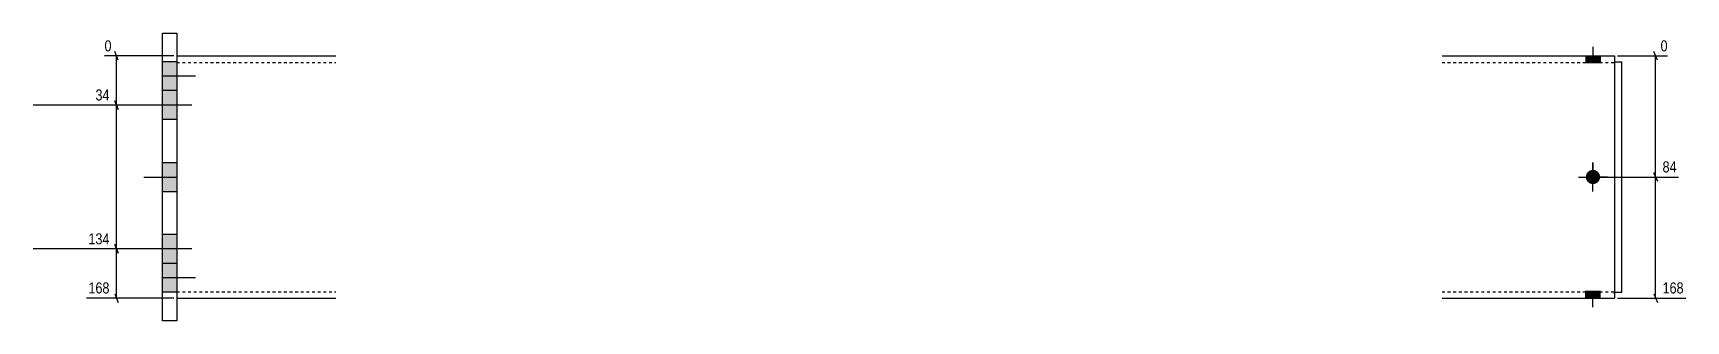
# Model space of a CAD drawing. Header units: millimetres. Extents: x -29 to 19532, y 3 to 527.
# Drawn here: x 6460 to 7610, y 5 to 205 of the extents above; entities that cross this region are included whole.
import ezdxf

# ---------------------------------------------------------------- set-up
doc = ezdxf.new("R2010")
doc.units = ezdxf.units.MM
doc.linetypes.add('DXK_LINE_DOT2', pattern=[3.9198, 1.9599, -1.9599])
doc.layers.add('MÅLSÆTNING', color=7, linetype='Continuous')
doc.layers.add('STÅL', color=7, linetype='Continuous')
doc.styles.add('Arial Narrow', font='ARIALN.TTF', dxfattribs={"height": 0.2})

msp = doc.modelspace()

# ---------------------------------------------------------------- hatches: boundary and pattern name
at = {"layer": 'STÅL', "linetype": 'Continuous'}
for points in [[(6550.1, 184.8), (6550.1, 164.8), (6560.1, 164.8), (6560.1, 184.8)], [(7550.1, 188.9), (7540.1, 188.9), (7540.1, 183.8), (7550.1, 183.8)], [(6550.1, 164.8), (6550.1, 144.8), (6560.1, 144.8), (6560.1, 164.8)], [(6550.1, 164.8), (6550.1, 144.8), (6560.1, 144.8), (6560.1, 164.8)], [(6550.1, 114.8), (6550.1, 94.8), (6560.1, 94.8), (6560.1, 114.8)], [(6550.1, 114.8), (6550.1, 94.8), (6560.1, 94.8), (6560.1, 114.8)], [(7545.1, 109.8, -1), (7545.1, 99.8, -1)], [(6550.1, 64.8), (6550.1, 44.8), (6560.1, 44.8), (6560.1, 64.8)], [(6550.1, 64.8), (6550.1, 44.8), (6560.1, 44.8), (6560.1, 64.8)], [(6550.1, 44.8), (6550.1, 24.8), (6560.1, 24.8), (6560.1, 44.8)], [(7550.1, 25.8), (7540.1, 25.8), (7540.1, 20.6), (7550.1, 20.6)]]:
    msp.add_hatch(color=96, dxfattribs=at).paths.add_polyline_path(points)

# ---------------------------------------------------------------- linework, layer by layer
at = {"layer": 'MÅLSÆTNING', "color": 7, "linetype": 'Continuous'}
for p, q in [((6558.1, 188.9), (6509.8, 188.9)), ((6519.3, 185.9), (6516.9, 192)), ((6518.1, 154.8), (6518.1, 188.9)), ((7562.1, 188.9), (7597, 188.9)), ((7589.9, 185.9), (7587.5, 192)), ((7588.7, 104.8), (7588.7, 188.9)), ((6548.1, 154.8), (6502, 154.8)), ((6548.1, 154.8), (6502, 154.8)), ((6516.9, 157.8), (6519.3, 151.8)), ((6519.3, 151.8), (6516.9, 157.8)), ((6518.1, 54.8), (6518.1, 154.8)), ((7547.1, 104.8), (7604.7, 104.8)), ((7547.1, 104.8), (7604.7, 104.8)), ((7587.5, 107.8), (7589.9, 101.8)), ((7589.9, 101.8), (7587.5, 107.8)), ((7588.7, 20.6), (7588.7, 104.8)), ((6516.9, 57.8), (6519.3, 51.8)), ((6519.3, 51.8), (6516.9, 57.8)), ((6548.1, 54.8), (6497.2, 54.8)), ((6548.1, 54.8), (6497.2, 54.8)), ((6518.1, 20.6), (6518.1, 54.8)), ((6516.9, 23.7), (6519.3, 17.6)), ((7587.5, 23.7), (7589.9, 17.6)), ((6558.1, 20.6), (6497.2, 20.6)), ((7562.1, 20.6), (7609.6, 20.6))]:
    msp.add_line(p, q, dxfattribs=at)
at = {"layer": 'STÅL', "color": 2, "linetype": 'Continuous'}
for p, q in [((6550.1, 204.8), (6560.1, 204.8)), ((6550.1, 4.8), (6550.1, 204.8)), ((6560.1, 204.8), (6560.1, 66.5)), ((6560.1, 188.9), (6670.6, 188.9)), ((7440.1, 188.9), (7560.1, 188.9)), ((7560.1, 188.9), (7560.1, 126.6)), ((7560.1, 184.8), (7565.1, 184.8)), ((7565.1, 24.8), (7565.1, 184.8)), ((7560.1, 126.6), (7560.1, 20.6)), ((6560.1, 66.5), (6560.1, 4.8)), ((7560.1, 24.8), (7565.1, 24.8)), ((6560.1, 20.6), (6670.6, 20.6)), ((7440.1, 20.6), (7560.1, 20.6)), ((6560.1, 4.8), (6550.1, 4.8))]:
    msp.add_line(p, q, dxfattribs=at)
at = {"layer": 'STÅL', "color": 96, "linetype": 'Continuous'}
for p, q in [((6560.1, 184.8), (6550.1, 184.8)), ((7540.1, 188.9), (7540.1, 183.8)), ((7545.1, 195.3), (7545.1, 183.8)), ((7550.1, 188.9), (7550.1, 183.8)), ((6573.1, 174.8), (6550.1, 174.8)), ((6560.1, 164.8), (6550.1, 164.8)), ((6560.1, 164.8), (6550.1, 164.8)), ((6560.1, 164.8), (6550.1, 164.8)), ((6570.6, 154.8), (6460.1, 154.8)), ((6570.6, 154.8), (6460.1, 154.8)), ((6560.1, 144.8), (6550.1, 144.8)), ((6560.1, 144.8), (6550.1, 144.8)), ((6537.1, 104.8), (6560.1, 104.8)), ((6537.1, 104.8), (6560.1, 104.8)), ((6550.1, 114.8), (6560.1, 114.8)), ((6550.1, 114.8), (6560.1, 114.8)), ((7535.1, 104.8), (7541.7, 104.8)), ((7535.1, 104.8), (7555.1, 104.8)), ((7545.1, 114.8), (7545.1, 108.1)), ((7545.1, 94.8), (7545.1, 114.8)), ((7555.1, 104.8), (7548.4, 104.8)), ((6550.1, 94.8), (6560.1, 94.8)), ((6550.1, 94.8), (6560.1, 94.8)), ((7545.1, 94.8), (7545.1, 101.5)), ((6560.1, 64.8), (6550.1, 64.8)), ((6560.1, 64.8), (6550.1, 64.8)), ((6570.6, 54.8), (6460.1, 54.8)), ((6570.6, 54.8), (6460.1, 54.8)), ((6560.1, 44.8), (6550.1, 44.8)), ((6560.1, 44.8), (6550.1, 44.8)), ((6560.1, 44.8), (6550.1, 44.8)), ((6573.1, 34.8), (6550.1, 34.8)), ((6560.1, 24.8), (6550.1, 24.8)), ((7540.1, 20.6), (7540.1, 25.8)), ((7545.1, 14.3), (7545.1, 25.8)), ((7550.1, 20.6), (7550.1, 25.8))]:
    msp.add_line(p, q, dxfattribs=at)
at = {"layer": 'STÅL', "color": 7, "linetype": 'DXK_LINE_DOT2'}
for p, q in [((6560.1, 188.9), (6560.1, 20.6)), ((6560.1, 184.4), (6670.6, 184.4)), ((7440.1, 184.4), (7560.1, 184.4)), ((7560.1, 184.8), (7560.1, 24.8)), ((6560.1, 25.1), (6670.6, 25.1)), ((7440.1, 25.1), (7560.1, 25.1)), ((7560.1, 23.5), (7560.1, 24.8))]:
    msp.add_line(p, q, dxfattribs=at)

# ---------------------------------------------------------------- next in the draw order: wipeouts: each hides what was drawn before it
at = {"color": 0, "linetype": 'Continuous'}
for points in [[(6516.3, 190.5), (6516.3, 201.7), (6508.2, 201.7), (6508.2, 190.5)], [(7598.6, 190.5), (7598.6, 201.7), (7590.5, 201.7), (7590.5, 190.5)], [(6514.8, 156.4), (6514.8, 167.6), (6501.9, 167.6), (6501.9, 156.4)], [(7604.9, 106.4), (7604.9, 117.6), (7591.9, 117.6), (7591.9, 106.4)], [(6514.8, 56.4), (6514.8, 67.6), (6497, 67.6), (6497, 56.4)], [(6514.8, 22.3), (6514.8, 33.5), (6497, 33.5), (6497, 22.3)], [(7609.8, 22.3), (7609.8, 33.5), (7591.9, 33.5), (7591.9, 22.3)]]:
    msp.add_wipeout(points, dxfattribs=at).dxf.layer = 'MÅLSÆTNING'

# ---------------------------------------------------------------- next in the draw order: texts
at = {"layer": 'MÅLSÆTNING', "color": 3, "linetype": 'Continuous', "style": 'Arial Narrow'}
for s, p in [('0', (6509.8, 192.1)), ('0', (7592.1, 192.1)), ('34', (6503.5, 158)), ('84', (7593.5, 108)), ('134', (6498.6, 58)), ('168', (6498.6, 23.9)), ('168', (7593.5, 23.9))]:
    msp.add_text(s, height=7.64, dxfattribs=at).set_placement(p)

doc.saveas('drawing.dxf')
